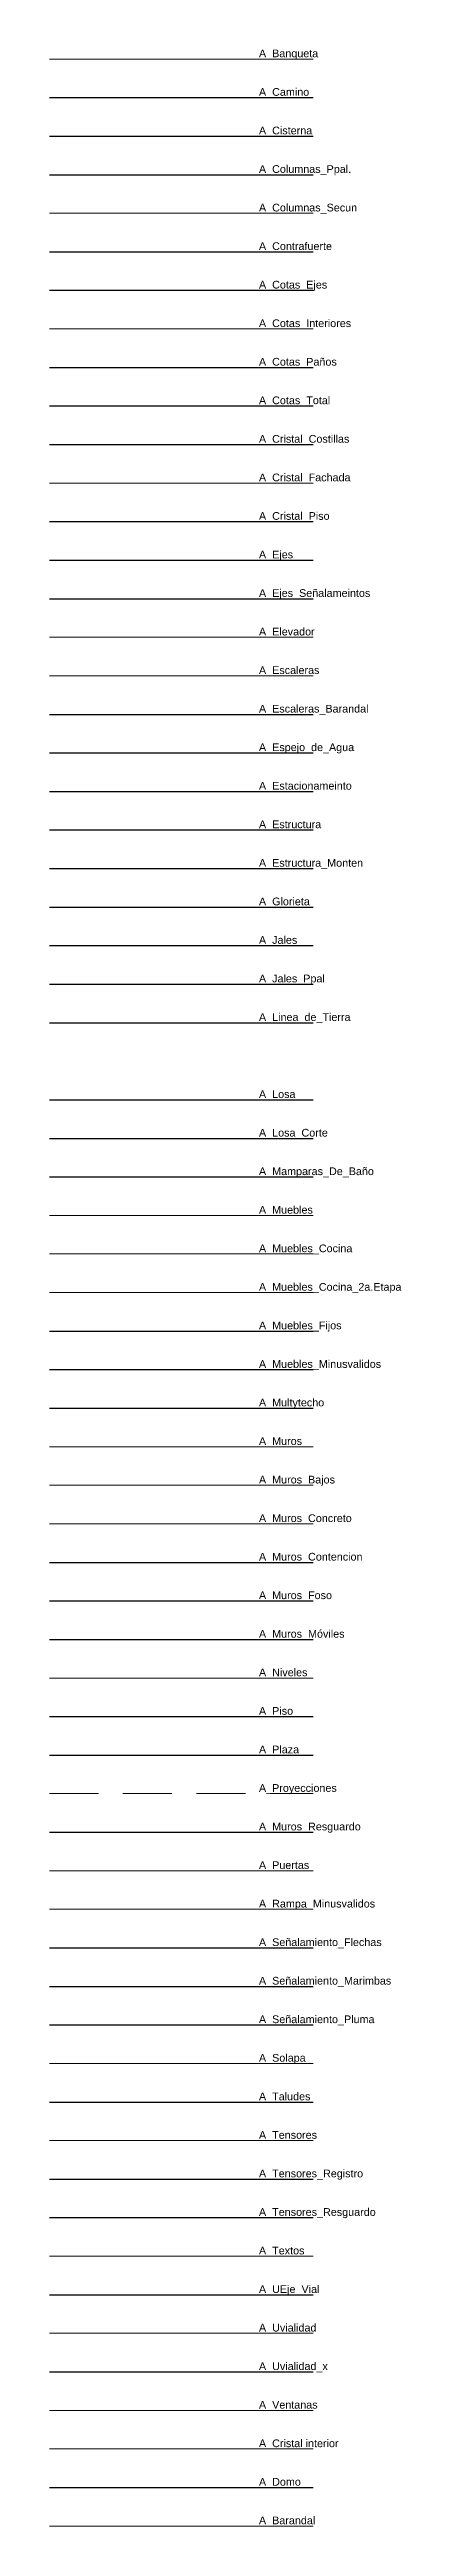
# Model space of a CAD drawing. Header units: millimetres. Extents: x 744843 to 745492, y 2520966 to 2521458.
# Drawn here: x 744843.1 to 744888.8, y 2520966 to 2521287.3 of the extents above; entities that cross this region are included whole.
import ezdxf

# ---------------------------------------------------------------- set-up
doc = ezdxf.new("R2010")
doc.units = ezdxf.units.MM
doc.linetypes.add('HIDDEN', pattern=[9.525, 6.35, -3.175])
for name, color, linetype in [('A-Columnas_Pppal', 3, 'Continuous'), ('A_Camino', 43, 'Continuous'), ('A_Cisterna', 173, 'Continuous'), ('A_Contrafuerte', 20, 'Continuous'), ('A_Cotas_Ejes', 8, 'Continuous'), ('A_Cotas_Paños', 8, 'Continuous'), ('A_Cotas_Total', 8, 'Continuous'), ('A_Cristal en  Piso', 171, 'Continuous'), ('A_Crsital_Costillas', 143, 'Continuous'), ('A_Domo', 121, 'Continuous'), ('A_Ejes', 8, 'Continuous'), ('A_Ejes_Señal', 8, 'Continuous'), ('A_Escalera_Barandal', 52, 'Continuous'), ('A_Espejo_Agua', 123, 'Continuous'), ('A_Estacionamiento', 230, 'Continuous'), ('A_Estructura', 160, 'Continuous'), ('A_Estructura_Monten', 52, 'Continuous'), ('A_Glorieta', 123, 'Continuous'), ('A_Jales', 10, 'Continuous'), ('A_Jales_Ppal', 10, 'Continuous'), ('A_Linea_de_Tierra', 200, 'Continuous'), ('A_Losa', 52, 'Continuous'), ('A_Losa_Corte', 54, 'Continuous'), ('A_Mamparas de Baño', 43, 'Continuous'), ('A_Muebles_fijos', 8, 'Continuous'), ('A_Muebles_Minusvalidos', 8, 'Continuous'), ('A_Multytecho', 193, 'Continuous'), ('A_Muros_Foso', 32, 'Continuous'), ('A_Muros_Mobiles', 16, 'Continuous'), ('A_Muros_Resguardo', 16, 'Continuous'), ('A_Piso', 161, 'Continuous'), ('A_Plaza', 10, 'Continuous'), ('A_Señalamiento_Flechas', 9, 'Continuous'), ('A_Señalamiento_Marimbas', 9, 'Continuous'), ('A_Señalamiento_Pluma', 191, 'Continuous'), ('A_Taludes', 52, 'Continuous'), ('A_Temsores_Resg', 191, 'Continuous'), ('A_Tensores_Registro', 23, 'Continuous'), ('A_UEje_Vial', 161, 'Continuous'), ('A_UVialidad_x', 161, 'Continuous')]:
    doc.layers.add(name, color=color, linetype=linetype)
for name, color, linetype, lineweight in [('A-Columnas_Secun', 74, 'Continuous', 20), ('A_Ambientacion_Arboles', 102, 'Continuous', 20), ('A_Banqueta', 175, 'Continuous', 20), ('A_Barandal', 160, 'Continuous', 18), ('A_Cotas_Interiores', 8, 'Continuous', 20), ('A_Cristal interior', 143, 'Continuous', 20), ('A_Cristal_Fachada', 151, 'Continuous', 20), ('A_Elevador', 6, 'Continuous', 0), ('A_Escaleras', 52, 'Continuous', 20), ('A_Muebles', 8, 'Continuous', 20), ('A_Muebles_Cocina', 55, 'Continuous', 20), ('A_Muebles_Cocina_2a.Etapa', 230, 'Continuous', 20), ('A_Muros', 30, 'Continuous', 20), ('A_Muros_Bajos', 31, 'Continuous', 20), ('A_Muros_Concreto', 3, 'Continuous', 0), ('A_Niveles', 1, 'Continuous', 20), ('A_Proyecciones', 192, 'HIDDEN', 20), ('A_Puertas', 8, 'Continuous', 0), ('A_Rampa_Minusvalidos', 6, 'Continuous', 20), ('A_Solapa', 161, 'Continuous', 20), ('A_Tensores', 191, 'Continuous', 20), ('A_Textos', 4, 'Continuous', 20), ('A_Ventanas', 4, 'Continuous', 20)]:
    doc.layers.add(name, color=color, linetype=linetype, lineweight=lineweight)
doc.styles.add('Arial', font='arial.ttf', dxfattribs={"height": 1})

msp = doc.modelspace()

# ---------------------------------------------------------------- texts
at = {"layer": 'A-Columnas_Pppal', "style": 'Arial'}
for s, p in [('A_Columnas_Ppal.', (744870.3, 2521271.321, 0.927)), ('A_Columnas_Ppal.', (744870.3, 2521271.321, 0.927)), ('A_Muros_Contencion', (744870.3, 2521091.321, 0.927)), ('A_Muros_Contencion', (744870.3, 2521091.321, 0.927))]:
    msp.add_text(s, height=1, dxfattribs=at).set_placement(p)
at = {"layer": 'A-Columnas_Secun', "style": 'Arial'}
msp.add_text('A_Columnas_Secun', height=1, dxfattribs=at).set_placement((744870.3, 2521266.321, 0.927))
msp.add_text('A_Columnas_Secun', height=1, dxfattribs=at).set_placement((744870.3, 2521266.321, 0.927))
at = {"layer": 'A_Ambientacion_Arboles', "style": 'Arial'}
msp.add_text('A_Uvialidad', height=1, dxfattribs=at).set_placement((744870.3, 2520991.321, 0.927))
msp.add_text('A_Uvialidad', height=1, dxfattribs=at).set_placement((744870.3, 2520991.321, 0.927))
at = {"layer": 'A_Banqueta', "style": 'Arial'}
msp.add_text('A_Banqueta', height=1, dxfattribs=at).set_placement((744870.3, 2521286.321, 0.927))
msp.add_text('A_Banqueta', height=1, dxfattribs=at).set_placement((744870.3, 2521286.321, 0.927))
at = {"layer": 'A_Barandal', "style": 'Arial'}
msp.add_text('A_Barandal', height=1, dxfattribs=at).set_placement((744870.3, 2520966.321, 0.927))
msp.add_text('A_Barandal', height=1, dxfattribs=at).set_placement((744870.3, 2520966.321, 0.927))
at = {"layer": 'A_Camino', "style": 'Arial'}
msp.add_text('A_Camino', height=1, dxfattribs=at).set_placement((744870.3, 2521281.321, 0.927))
msp.add_text('A_Camino', height=1, dxfattribs=at).set_placement((744870.3, 2521281.321, 0.927))
at = {"layer": 'A_Cisterna', "style": 'Arial'}
msp.add_text('A_Cisterna', height=1, dxfattribs=at).set_placement((744870.3, 2521276.321, 0.927))
msp.add_text('A_Cisterna', height=1, dxfattribs=at).set_placement((744870.3, 2521276.321, 0.927))
at = {"layer": 'A_Contrafuerte', "style": 'Arial'}
msp.add_text('A_Contrafuerte', height=1, dxfattribs=at).set_placement((744870.3, 2521261.321, 0.927))
msp.add_text('A_Contrafuerte', height=1, dxfattribs=at).set_placement((744870.3, 2521261.321, 0.927))
at = {"layer": 'A_Cotas_Ejes', "style": 'Arial'}
msp.add_text('A_Cotas_Ejes', height=1, dxfattribs=at).set_placement((744870.3, 2521256.321, 0.927))
msp.add_text('A_Cotas_Ejes', height=1, dxfattribs=at).set_placement((744870.3, 2521256.321, 0.927))
at = {"layer": 'A_Cotas_Interiores', "style": 'Arial'}
msp.add_text('A_Cotas_Interiores', height=1, dxfattribs=at).set_placement((744870.3, 2521251.321, 0.927))
msp.add_text('A_Cotas_Interiores', height=1, dxfattribs=at).set_placement((744870.3, 2521251.321, 0.927))
at = {"layer": 'A_Cotas_Paños', "style": 'Arial'}
msp.add_text('A_Cotas_Paños', height=1, dxfattribs=at).set_placement((744870.3, 2521246.321, 0.927))
msp.add_text('A_Cotas_Paños', height=1, dxfattribs=at).set_placement((744870.3, 2521246.321, 0.927))
at = {"layer": 'A_Cotas_Total', "style": 'Arial'}
msp.add_text('A_Cotas_Total', height=1, dxfattribs=at).set_placement((744870.3, 2521241.321, 0.927))
msp.add_text('A_Cotas_Total', height=1, dxfattribs=at).set_placement((744870.3, 2521241.321, 0.927))
at = {"layer": 'A_Cristal en  Piso', "style": 'Arial'}
msp.add_text('A_Cristal_Piso', height=1, dxfattribs=at).set_placement((744870.3, 2521226.321, 0.927))
msp.add_text('A_Cristal_Piso', height=1, dxfattribs=at).set_placement((744870.3, 2521226.321, 0.927))
at = {"layer": 'A_Cristal interior', "style": 'Arial'}
msp.add_text('A_Cristal interior', height=1, dxfattribs=at).set_placement((744870.3, 2520976.321, 0.927))
at = {"layer": 'A_Cristal_Fachada', "style": 'Arial'}
msp.add_text('A_Cristal_Fachada', height=1, dxfattribs=at).set_placement((744870.3, 2521231.321, 0.927))
msp.add_text('A_Cristal_Fachada', height=1, dxfattribs=at).set_placement((744870.3, 2521231.321, 0.927))
at = {"layer": 'A_Crsital_Costillas', "style": 'Arial'}
msp.add_text('A_Cristal_Costillas', height=1, dxfattribs=at).set_placement((744870.3, 2521236.321, 0.927))
msp.add_text('A_Cristal_Costillas', height=1, dxfattribs=at).set_placement((744870.3, 2521236.321, 0.927))
at = {"layer": 'A_Domo', "style": 'Arial'}
msp.add_text('A_Domo', height=1, dxfattribs=at).set_placement((744870.3, 2520971.321, 0.927))
msp.add_text('A_Domo', height=1, dxfattribs=at).set_placement((744870.3, 2520971.321, 0.927))
at = {"layer": 'A_Ejes', "style": 'Arial'}
msp.add_text('A_Ejes', height=1, dxfattribs=at).set_placement((744870.3, 2521221.321, 0.927))
msp.add_text('A_Ejes', height=1, dxfattribs=at).set_placement((744870.3, 2521221.321, 0.927))
at = {"layer": 'A_Ejes_Señal', "style": 'Arial'}
msp.add_text('A_Ejes_Señalameintos', height=1, dxfattribs=at).set_placement((744870.3, 2521216.321, 0.927))
msp.add_text('A_Ejes_Señalameintos', height=1, dxfattribs=at).set_placement((744870.3, 2521216.321, 0.927))
at = {"layer": 'A_Elevador', "style": 'Arial'}
msp.add_text('A_Elevador', height=1, dxfattribs=at).set_placement((744870.3, 2521211.321, 0.927))
msp.add_text('A_Elevador', height=1, dxfattribs=at).set_placement((744870.3, 2521211.321, 0.927))
at = {"layer": 'A_Escalera_Barandal', "style": 'Arial'}
msp.add_text('A_Escaleras_Barandal', height=1, dxfattribs=at).set_placement((744870.3, 2521201.321, 0.927))
msp.add_text('A_Escaleras_Barandal', height=1, dxfattribs=at).set_placement((744870.3, 2521201.321, 0.927))
at = {"layer": 'A_Escaleras', "style": 'Arial'}
msp.add_text('A_Escaleras', height=1, dxfattribs=at).set_placement((744870.3, 2521206.321, 0.927))
msp.add_text('A_Escaleras', height=1, dxfattribs=at).set_placement((744870.3, 2521206.321, 0.927))
at = {"layer": 'A_Espejo_Agua', "style": 'Arial'}
msp.add_text('A_Espejo_de_Agua', height=1, dxfattribs=at).set_placement((744870.3, 2521196.321, 0.927))
msp.add_text('A_Espejo_de_Agua', height=1, dxfattribs=at).set_placement((744870.3, 2521196.321, 0.927))
at = {"layer": 'A_Estacionamiento', "style": 'Arial'}
msp.add_text('A_Estacionameinto', height=1, dxfattribs=at).set_placement((744870.3, 2521191.321, 0.927))
msp.add_text('A_Estacionameinto', height=1, dxfattribs=at).set_placement((744870.3, 2521191.321, 0.927))
at = {"layer": 'A_Estructura', "style": 'Arial'}
msp.add_text('A_Estructura', height=1, dxfattribs=at).set_placement((744870.3, 2521186.321, 0.927))
msp.add_text('A_Estructura', height=1, dxfattribs=at).set_placement((744870.3, 2521186.321, 0.927))
at = {"layer": 'A_Estructura_Monten', "style": 'Arial'}
msp.add_text('A_Estructura_Monten', height=1, dxfattribs=at).set_placement((744870.3, 2521181.321, 0.927))
msp.add_text('A_Estructura_Monten', height=1, dxfattribs=at).set_placement((744870.3, 2521181.321, 0.927))
at = {"layer": 'A_Glorieta', "style": 'Arial'}
msp.add_text('A_Glorieta', height=1, dxfattribs=at).set_placement((744870.3, 2521176.321, 0.927))
msp.add_text('A_Glorieta', height=1, dxfattribs=at).set_placement((744870.3, 2521176.321, 0.927))
at = {"layer": 'A_Jales', "style": 'Arial'}
msp.add_text('A_Jales', height=1, dxfattribs=at).set_placement((744870.3, 2521171.321, 0.927))
msp.add_text('A_Jales', height=1, dxfattribs=at).set_placement((744870.3, 2521171.321, 0.927))
at = {"layer": 'A_Jales_Ppal', "style": 'Arial'}
msp.add_text('A_Jales_Ppal', height=1, dxfattribs=at).set_placement((744870.3, 2521166.321, 0.927))
msp.add_text('A_Jales_Ppal', height=1, dxfattribs=at).set_placement((744870.3, 2521166.321, 0.927))
at = {"layer": 'A_Linea_de_Tierra', "style": 'Arial'}
msp.add_text('A_Linea_de_Tierra', height=1, dxfattribs=at).set_placement((744870.3, 2521161.321, 0.927))
msp.add_text('A_Linea_de_Tierra', height=1, dxfattribs=at).set_placement((744870.3, 2521161.321, 0.927))
at = {"layer": 'A_Losa', "style": 'Arial'}
msp.add_text('A_Losa', height=1, dxfattribs=at).set_placement((744870.3, 2521151.321, 0.927))
msp.add_text('A_Losa', height=1, dxfattribs=at).set_placement((744870.3, 2521151.321, 0.927))
at = {"layer": 'A_Losa_Corte', "style": 'Arial'}
msp.add_text('A_Losa_Corte', height=1, dxfattribs=at).set_placement((744870.3, 2521146.321, 0.927))
msp.add_text('A_Losa_Corte', height=1, dxfattribs=at).set_placement((744870.3, 2521146.321, 0.927))
at = {"layer": 'A_Mamparas de Baño', "style": 'Arial'}
msp.add_text('A_Mamparas_De_Baño', height=1, dxfattribs=at).set_placement((744870.3, 2521141.321, 0.927))
msp.add_text('A_Mamparas_De_Baño', height=1, dxfattribs=at).set_placement((744870.3, 2521141.321, 0.927))
at = {"layer": 'A_Muebles', "style": 'Arial'}
msp.add_text('A_Muebles', height=1, dxfattribs=at).set_placement((744870.3, 2521136.321, 0.927))
msp.add_text('A_Muebles', height=1, dxfattribs=at).set_placement((744870.3, 2521136.321, 0.927))
at = {"layer": 'A_Muebles_Cocina', "style": 'Arial'}
msp.add_text('A_Muebles_Cocina', height=1, dxfattribs=at).set_placement((744870.3, 2521131.321, 0.927))
msp.add_text('A_Muebles_Cocina', height=1, dxfattribs=at).set_placement((744870.3, 2521131.321, 0.927))
at = {"layer": 'A_Muebles_Cocina_2a.Etapa', "style": 'Arial'}
msp.add_text('A_Muebles_Cocina_2a.Etapa', height=1, dxfattribs=at).set_placement((744870.3, 2521126.321, 0.927))
msp.add_text('A_Muebles_Cocina_2a.Etapa', height=1, dxfattribs=at).set_placement((744870.3, 2521126.321, 0.927))
at = {"layer": 'A_Muebles_fijos', "style": 'Arial'}
msp.add_text('A_Muebles_Fijos', height=1, dxfattribs=at).set_placement((744870.3, 2521121.321, 0.927))
msp.add_text('A_Muebles_Fijos', height=1, dxfattribs=at).set_placement((744870.3, 2521121.321, 0.927))
at = {"layer": 'A_Muebles_Minusvalidos', "style": 'Arial'}
msp.add_text('A_Muebles_Minusvalidos', height=1, dxfattribs=at).set_placement((744870.3, 2521116.321, 0.927))
msp.add_text('A_Muebles_Minusvalidos', height=1, dxfattribs=at).set_placement((744870.3, 2521116.321, 0.927))
at = {"layer": 'A_Multytecho', "style": 'Arial'}
msp.add_text('A_Multytecho', height=1, dxfattribs=at).set_placement((744870.3, 2521111.321, 0.927))
msp.add_text('A_Multytecho', height=1, dxfattribs=at).set_placement((744870.3, 2521111.321, 0.927))
at = {"layer": 'A_Muros', "style": 'Arial'}
msp.add_text('A_Muros', height=1, dxfattribs=at).set_placement((744870.3, 2521106.321, 0.927))
msp.add_text('A_Muros', height=1, dxfattribs=at).set_placement((744870.3, 2521106.321, 0.927))
at = {"layer": 'A_Muros_Bajos', "style": 'Arial'}
msp.add_text('A_Muros_Bajos', height=1, dxfattribs=at).set_placement((744870.3, 2521101.321, 0.927))
msp.add_text('A_Muros_Bajos', height=1, dxfattribs=at).set_placement((744870.3, 2521101.321, 0.927))
at = {"layer": 'A_Muros_Concreto', "style": 'Arial'}
msp.add_text('A_Muros_Concreto', height=1, dxfattribs=at).set_placement((744870.3, 2521096.321, 0.927))
msp.add_text('A_Muros_Concreto', height=1, dxfattribs=at).set_placement((744870.3, 2521096.321, 0.927))
at = {"layer": 'A_Muros_Foso', "style": 'Arial'}
msp.add_text('A_Muros_Foso', height=1, dxfattribs=at).set_placement((744870.3, 2521086.321, 0.927))
msp.add_text('A_Muros_Foso', height=1, dxfattribs=at).set_placement((744870.3, 2521086.321, 0.927))
at = {"layer": 'A_Muros_Mobiles', "style": 'Arial'}
msp.add_text('A_Muros_Móviles', height=1, dxfattribs=at).set_placement((744870.3, 2521081.321, 0.927))
msp.add_text('A_Muros_Móviles', height=1, dxfattribs=at).set_placement((744870.3, 2521081.321, 0.927))
at = {"layer": 'A_Muros_Resguardo', "style": 'Arial'}
msp.add_text('A_Muros_Resguardo', height=1, dxfattribs=at).set_placement((744870.3, 2521056.321, 0.927))
msp.add_text('A_Muros_Resguardo', height=1, dxfattribs=at).set_placement((744870.3, 2521056.321, 0.927))
at = {"layer": 'A_Niveles', "style": 'Arial'}
msp.add_text('A_Niveles', height=1, dxfattribs=at).set_placement((744870.3, 2521076.321, 0.927))
msp.add_text('A_Niveles', height=1, dxfattribs=at).set_placement((744870.3, 2521076.321, 0.927))
at = {"layer": 'A_Piso', "style": 'Arial'}
msp.add_text('A_Piso', height=1, dxfattribs=at).set_placement((744870.3, 2521071.321, 0.927))
msp.add_text('A_Piso', height=1, dxfattribs=at).set_placement((744870.3, 2521071.321, 0.927))
at = {"layer": 'A_Plaza', "style": 'Arial'}
msp.add_text('A_Plaza', height=1, dxfattribs=at).set_placement((744870.3, 2521066.321, 0.927))
msp.add_text('A_Plaza', height=1, dxfattribs=at).set_placement((744870.3, 2521066.321, 0.927))
at = {"layer": 'A_Proyecciones', "style": 'Arial'}
msp.add_text('A_Proyecciones', height=1, dxfattribs=at).set_placement((744870.3, 2521061.321, 0.927))
msp.add_text('A_Proyecciones', height=1, dxfattribs=at).set_placement((744870.3, 2521061.321, 0.927))
at = {"layer": 'A_Puertas', "style": 'Arial'}
msp.add_text('A_Puertas', height=1, dxfattribs=at).set_placement((744870.3, 2521051.321, 0.927))
msp.add_text('A_Puertas', height=1, dxfattribs=at).set_placement((744870.3, 2521051.321, 0.927))
at = {"layer": 'A_Rampa_Minusvalidos', "style": 'Arial'}
msp.add_text('A_Rampa_Minusvalidos', height=1, dxfattribs=at).set_placement((744870.3, 2521046.321, 0.927))
msp.add_text('A_Rampa_Minusvalidos', height=1, dxfattribs=at).set_placement((744870.3, 2521046.321, 0.927))
at = {"layer": 'A_Señalamiento_Flechas', "style": 'Arial'}
msp.add_text('A_Señalamiento_Flechas', height=1, dxfattribs=at).set_placement((744870.3, 2521041.321, 0.927))
msp.add_text('A_Señalamiento_Flechas', height=1, dxfattribs=at).set_placement((744870.3, 2521041.321, 0.927))
at = {"layer": 'A_Señalamiento_Marimbas', "style": 'Arial'}
msp.add_text('A_Señalamiento_Marimbas', height=1, dxfattribs=at).set_placement((744870.3, 2521036.321, 0.927))
msp.add_text('A_Señalamiento_Marimbas', height=1, dxfattribs=at).set_placement((744870.3, 2521036.321, 0.927))
at = {"layer": 'A_Señalamiento_Pluma', "style": 'Arial'}
msp.add_text('A_Señalamiento_Pluma', height=1, dxfattribs=at).set_placement((744870.3, 2521031.321, 0.927))
msp.add_text('A_Señalamiento_Pluma', height=1, dxfattribs=at).set_placement((744870.3, 2521031.321, 0.927))
at = {"layer": 'A_Solapa', "style": 'Arial'}
msp.add_text('A_Solapa', height=1, dxfattribs=at).set_placement((744870.3, 2521026.321, 0.927))
msp.add_text('A_Solapa', height=1, dxfattribs=at).set_placement((744870.3, 2521026.321, 0.927))
at = {"layer": 'A_Taludes', "style": 'Arial'}
msp.add_text('A_Taludes', height=1, dxfattribs=at).set_placement((744870.3, 2521021.321, 0.927))
msp.add_text('A_Taludes', height=1, dxfattribs=at).set_placement((744870.3, 2521021.321, 0.927))
at = {"layer": 'A_Temsores_Resg', "style": 'Arial'}
msp.add_text('A_Tensores_Resguardo', height=1, dxfattribs=at).set_placement((744870.3, 2521006.321, 0.927))
msp.add_text('A_Tensores_Resguardo', height=1, dxfattribs=at).set_placement((744870.3, 2521006.321, 0.927))
at = {"layer": 'A_Tensores', "style": 'Arial'}
msp.add_text('A_Tensores', height=1, dxfattribs=at).set_placement((744870.3, 2521016.321, 0.927))
msp.add_text('A_Tensores', height=1, dxfattribs=at).set_placement((744870.3, 2521016.321, 0.927))
at = {"layer": 'A_Tensores_Registro', "style": 'Arial'}
msp.add_text('A_Tensores_Registro', height=1, dxfattribs=at).set_placement((744870.3, 2521011.321, 0.927))
msp.add_text('A_Tensores_Registro', height=1, dxfattribs=at).set_placement((744870.3, 2521011.321, 0.927))
at = {"layer": 'A_Textos', "style": 'Arial'}
msp.add_text('A_Textos', height=1, dxfattribs=at).set_placement((744870.3, 2521001.321, 0.927))
msp.add_text('A_Textos', height=1, dxfattribs=at).set_placement((744870.3, 2521001.321, 0.927))
at = {"layer": 'A_UEje_Vial', "style": 'Arial'}
msp.add_text('A_UEje_Vial', height=1, dxfattribs=at).set_placement((744870.3, 2520996.321, 0.927))
msp.add_text('A_UEje_Vial', height=1, dxfattribs=at).set_placement((744870.3, 2520996.321, 0.927))
at = {"layer": 'A_UVialidad_x', "style": 'Arial'}
msp.add_text('A_Uvialidad_x', height=1, dxfattribs=at).set_placement((744870.3, 2520986.321, 0.927))
msp.add_text('A_Uvialidad_x', height=1, dxfattribs=at).set_placement((744870.3, 2520986.321, 0.927))
at = {"layer": 'A_Ventanas', "style": 'Arial'}
msp.add_text('A_Ventanas', height=1, dxfattribs=at).set_placement((744870.3, 2520981.321, 0.927))
msp.add_text('A_Ventanas', height=1, dxfattribs=at).set_placement((744870.3, 2520981.321, 0.927))

# ---------------------------------------------------------------- linework, layer by layer
at = {"layer": 'A-Columnas_Pppal'}
for p, q in [((744843.137, 2521271.088, 0.927), (744877.309, 2521271.088, 0.927)), ((744843.137, 2521271.088, 0.927), (744877.309, 2521271.088, 0.927)), ((744843.137, 2521091.088, 0.927), (744877.309, 2521091.088, 0.927)), ((744843.137, 2521091.088, 0.927), (744877.309, 2521091.088, 0.927))]:
    msp.add_line(p, q, dxfattribs=at)
at = {"layer": 'A-Columnas_Secun'}
msp.add_line((744843.137, 2521266.088, 0.927), (744877.309, 2521266.088, 0.927), dxfattribs=at)
msp.add_line((744843.137, 2521266.088, 0.927), (744877.309, 2521266.088, 0.927), dxfattribs=at)
at = {"layer": 'A_Ambientacion_Arboles'}
msp.add_line((744843.137, 2520991.088, 0.927), (744877.309, 2520991.088, 0.927), dxfattribs=at)
msp.add_line((744843.137, 2520991.088, 0.927), (744877.309, 2520991.088, 0.927), dxfattribs=at)
at = {"layer": 'A_Banqueta'}
msp.add_line((744843.137, 2521286.088, 0.927), (744877.309, 2521286.088, 0.927), dxfattribs=at)
msp.add_line((744843.137, 2521286.088, 0.927), (744877.309, 2521286.088, 0.927), dxfattribs=at)
at = {"layer": 'A_Barandal'}
msp.add_line((744843.137, 2520966.088, 0.927), (744877.309, 2520966.088, 0.927), dxfattribs=at)
msp.add_line((744843.137, 2520966.088, 0.927), (744877.309, 2520966.088, 0.927), dxfattribs=at)
at = {"layer": 'A_Camino'}
msp.add_line((744843.137, 2521281.088, 0.927), (744877.309, 2521281.088, 0.927), dxfattribs=at)
msp.add_line((744843.137, 2521281.088, 0.927), (744877.309, 2521281.088, 0.927), dxfattribs=at)
at = {"layer": 'A_Cisterna'}
msp.add_line((744843.137, 2521276.088, 0.927), (744877.309, 2521276.088, 0.927), dxfattribs=at)
msp.add_line((744843.137, 2521276.088, 0.927), (744877.309, 2521276.088, 0.927), dxfattribs=at)
at = {"layer": 'A_Contrafuerte'}
msp.add_line((744843.137, 2521261.088, 0.927), (744877.309, 2521261.088, 0.927), dxfattribs=at)
msp.add_line((744843.137, 2521261.088, 0.927), (744877.309, 2521261.088, 0.927), dxfattribs=at)
at = {"layer": 'A_Cotas_Ejes'}
msp.add_line((744843.137, 2521256.088, 0.927), (744877.309, 2521256.088, 0.927), dxfattribs=at)
msp.add_line((744843.137, 2521256.088, 0.927), (744877.309, 2521256.088, 0.927), dxfattribs=at)
at = {"layer": 'A_Cotas_Interiores'}
msp.add_line((744843.137, 2521251.088, 0.927), (744877.309, 2521251.088, 0.927), dxfattribs=at)
msp.add_line((744843.137, 2521251.088, 0.927), (744877.309, 2521251.088, 0.927), dxfattribs=at)
at = {"layer": 'A_Cotas_Paños'}
msp.add_line((744843.137, 2521246.088, 0.927), (744877.309, 2521246.088, 0.927), dxfattribs=at)
msp.add_line((744843.137, 2521246.088, 0.927), (744877.309, 2521246.088, 0.927), dxfattribs=at)
at = {"layer": 'A_Cotas_Total'}
msp.add_line((744843.137, 2521241.088, 0.927), (744877.309, 2521241.088, 0.927), dxfattribs=at)
msp.add_line((744843.137, 2521241.088, 0.927), (744877.309, 2521241.088, 0.927), dxfattribs=at)
at = {"layer": 'A_Cristal en  Piso'}
msp.add_line((744843.137, 2521226.088, 0.927), (744877.309, 2521226.088, 0.927), dxfattribs=at)
msp.add_line((744843.137, 2521226.088, 0.927), (744877.309, 2521226.088, 0.927), dxfattribs=at)
at = {"layer": 'A_Cristal interior'}
msp.add_line((744843.137, 2520976.088, 0.927), (744877.309, 2520976.088, 0.927), dxfattribs=at)
at = {"layer": 'A_Cristal_Fachada'}
msp.add_line((744843.137, 2521231.088, 0.927), (744877.309, 2521231.088, 0.927), dxfattribs=at)
msp.add_line((744843.137, 2521231.088, 0.927), (744877.309, 2521231.088, 0.927), dxfattribs=at)
at = {"layer": 'A_Crsital_Costillas'}
msp.add_line((744843.137, 2521236.088, 0.927), (744877.309, 2521236.088, 0.927), dxfattribs=at)
msp.add_line((744843.137, 2521236.088, 0.927), (744877.309, 2521236.088, 0.927), dxfattribs=at)
at = {"layer": 'A_Domo'}
msp.add_line((744843.137, 2520971.088, 0.927), (744877.309, 2520971.088, 0.927), dxfattribs=at)
msp.add_line((744843.137, 2520971.088, 0.927), (744877.309, 2520971.088, 0.927), dxfattribs=at)
at = {"layer": 'A_Ejes'}
msp.add_line((744843.137, 2521221.088, 0.927), (744877.309, 2521221.088, 0.927), dxfattribs=at)
msp.add_line((744843.137, 2521221.088, 0.927), (744877.309, 2521221.088, 0.927), dxfattribs=at)
at = {"layer": 'A_Ejes_Señal'}
msp.add_line((744843.137, 2521216.088, 0.927), (744877.309, 2521216.088, 0.927), dxfattribs=at)
msp.add_line((744843.137, 2521216.088, 0.927), (744877.309, 2521216.088, 0.927), dxfattribs=at)
at = {"layer": 'A_Elevador'}
msp.add_line((744843.137, 2521211.088, 0.927), (744877.309, 2521211.088, 0.927), dxfattribs=at)
msp.add_line((744843.137, 2521211.088, 0.927), (744877.309, 2521211.088, 0.927), dxfattribs=at)
at = {"layer": 'A_Escalera_Barandal'}
msp.add_line((744843.137, 2521201.088, 0.927), (744877.309, 2521201.088, 0.927), dxfattribs=at)
msp.add_line((744843.137, 2521201.088, 0.927), (744877.309, 2521201.088, 0.927), dxfattribs=at)
at = {"layer": 'A_Escaleras'}
msp.add_line((744843.137, 2521206.088, 0.927), (744877.309, 2521206.088, 0.927), dxfattribs=at)
msp.add_line((744843.137, 2521206.088, 0.927), (744877.309, 2521206.088, 0.927), dxfattribs=at)
at = {"layer": 'A_Espejo_Agua'}
msp.add_line((744843.137, 2521196.088, 0.927), (744877.309, 2521196.088, 0.927), dxfattribs=at)
msp.add_line((744843.137, 2521196.088, 0.927), (744877.309, 2521196.088, 0.927), dxfattribs=at)
at = {"layer": 'A_Estacionamiento'}
msp.add_line((744843.137, 2521191.088, 0.927), (744877.309, 2521191.088, 0.927), dxfattribs=at)
msp.add_line((744843.137, 2521191.088, 0.927), (744877.309, 2521191.088, 0.927), dxfattribs=at)
at = {"layer": 'A_Estructura'}
msp.add_line((744843.137, 2521186.088, 0.927), (744877.309, 2521186.088, 0.927), dxfattribs=at)
msp.add_line((744843.137, 2521186.088, 0.927), (744877.309, 2521186.088, 0.927), dxfattribs=at)
at = {"layer": 'A_Estructura_Monten'}
msp.add_line((744843.137, 2521181.088, 0.927), (744877.309, 2521181.088, 0.927), dxfattribs=at)
msp.add_line((744843.137, 2521181.088, 0.927), (744877.309, 2521181.088, 0.927), dxfattribs=at)
at = {"layer": 'A_Glorieta'}
msp.add_line((744843.137, 2521176.088, 0.927), (744877.309, 2521176.088, 0.927), dxfattribs=at)
msp.add_line((744843.137, 2521176.088, 0.927), (744877.309, 2521176.088, 0.927), dxfattribs=at)
at = {"layer": 'A_Jales'}
msp.add_line((744843.137, 2521171.088, 0.927), (744877.309, 2521171.088, 0.927), dxfattribs=at)
msp.add_line((744843.137, 2521171.088, 0.927), (744877.309, 2521171.088, 0.927), dxfattribs=at)
at = {"layer": 'A_Jales_Ppal'}
msp.add_line((744843.137, 2521166.088, 0.927), (744877.309, 2521166.088, 0.927), dxfattribs=at)
msp.add_line((744843.137, 2521166.088, 0.927), (744877.309, 2521166.088, 0.927), dxfattribs=at)
at = {"layer": 'A_Linea_de_Tierra'}
msp.add_line((744843.137, 2521161.088, 0.927), (744877.309, 2521161.088, 0.927), dxfattribs=at)
msp.add_line((744843.137, 2521161.088, 0.927), (744877.309, 2521161.088, 0.927), dxfattribs=at)
at = {"layer": 'A_Losa'}
msp.add_line((744843.137, 2521151.088, 0.927), (744877.309, 2521151.088, 0.927), dxfattribs=at)
msp.add_line((744843.137, 2521151.088, 0.927), (744877.309, 2521151.088, 0.927), dxfattribs=at)
at = {"layer": 'A_Losa_Corte'}
msp.add_line((744843.137, 2521146.088, 0.927), (744877.309, 2521146.088, 0.927), dxfattribs=at)
msp.add_line((744843.137, 2521146.088, 0.927), (744877.309, 2521146.088, 0.927), dxfattribs=at)
at = {"layer": 'A_Mamparas de Baño'}
msp.add_line((744843.137, 2521141.088, 0.927), (744877.309, 2521141.088, 0.927), dxfattribs=at)
msp.add_line((744843.137, 2521141.088, 0.927), (744877.309, 2521141.088, 0.927), dxfattribs=at)
at = {"layer": 'A_Muebles'}
msp.add_line((744843.137, 2521136.088, 0.927), (744877.309, 2521136.088, 0.927), dxfattribs=at)
msp.add_line((744843.137, 2521136.088, 0.927), (744877.309, 2521136.088, 0.927), dxfattribs=at)
at = {"layer": 'A_Muebles_Cocina'}
msp.add_line((744843.137, 2521131.088, 0.927), (744877.309, 2521131.088, 0.927), dxfattribs=at)
msp.add_line((744843.137, 2521131.088, 0.927), (744877.309, 2521131.088, 0.927), dxfattribs=at)
at = {"layer": 'A_Muebles_Cocina_2a.Etapa'}
msp.add_line((744843.137, 2521126.088, 0.927), (744877.309, 2521126.088, 0.927), dxfattribs=at)
msp.add_line((744843.137, 2521126.088, 0.927), (744877.309, 2521126.088, 0.927), dxfattribs=at)
at = {"layer": 'A_Muebles_fijos'}
msp.add_line((744843.137, 2521121.088, 0.927), (744877.309, 2521121.088, 0.927), dxfattribs=at)
msp.add_line((744843.137, 2521121.088, 0.927), (744877.309, 2521121.088, 0.927), dxfattribs=at)
at = {"layer": 'A_Muebles_Minusvalidos'}
msp.add_line((744843.137, 2521116.088, 0.927), (744877.309, 2521116.088, 0.927), dxfattribs=at)
msp.add_line((744843.137, 2521116.088, 0.927), (744877.309, 2521116.088, 0.927), dxfattribs=at)
at = {"layer": 'A_Multytecho'}
msp.add_line((744843.137, 2521111.088, 0.927), (744877.309, 2521111.088, 0.927), dxfattribs=at)
msp.add_line((744843.137, 2521111.088, 0.927), (744877.309, 2521111.088, 0.927), dxfattribs=at)
at = {"layer": 'A_Muros'}
msp.add_line((744843.137, 2521106.088, 0.927), (744877.309, 2521106.088, 0.927), dxfattribs=at)
msp.add_line((744843.137, 2521106.088, 0.927), (744877.309, 2521106.088, 0.927), dxfattribs=at)
at = {"layer": 'A_Muros_Bajos'}
msp.add_line((744843.137, 2521101.088, 0.927), (744877.309, 2521101.088, 0.927), dxfattribs=at)
msp.add_line((744843.137, 2521101.088, 0.927), (744877.309, 2521101.088, 0.927), dxfattribs=at)
at = {"layer": 'A_Muros_Concreto'}
msp.add_line((744843.137, 2521096.088, 0.927), (744877.309, 2521096.088, 0.927), dxfattribs=at)
msp.add_line((744843.137, 2521096.088, 0.927), (744877.309, 2521096.088, 0.927), dxfattribs=at)
at = {"layer": 'A_Muros_Foso'}
msp.add_line((744843.137, 2521086.088, 0.927), (744877.309, 2521086.088, 0.927), dxfattribs=at)
msp.add_line((744843.137, 2521086.088, 0.927), (744877.309, 2521086.088, 0.927), dxfattribs=at)
at = {"layer": 'A_Muros_Mobiles'}
msp.add_line((744843.137, 2521081.088, 0.927), (744877.309, 2521081.088, 0.927), dxfattribs=at)
msp.add_line((744843.137, 2521081.088, 0.927), (744877.309, 2521081.088, 0.927), dxfattribs=at)
at = {"layer": 'A_Muros_Resguardo'}
msp.add_line((744843.137, 2521056.088, 0.927), (744877.309, 2521056.088, 0.927), dxfattribs=at)
msp.add_line((744843.137, 2521056.088, 0.927), (744877.309, 2521056.088, 0.927), dxfattribs=at)
at = {"layer": 'A_Niveles'}
msp.add_line((744843.137, 2521076.088, 0.927), (744877.309, 2521076.088, 0.927), dxfattribs=at)
msp.add_line((744843.137, 2521076.088, 0.927), (744877.309, 2521076.088, 0.927), dxfattribs=at)
at = {"layer": 'A_Piso'}
msp.add_line((744843.137, 2521071.088, 0.927), (744877.309, 2521071.088, 0.927), dxfattribs=at)
msp.add_line((744843.137, 2521071.088, 0.927), (744877.309, 2521071.088, 0.927), dxfattribs=at)
at = {"layer": 'A_Plaza'}
msp.add_line((744843.137, 2521066.088, 0.927), (744877.309, 2521066.088, 0.927), dxfattribs=at)
msp.add_line((744843.137, 2521066.088, 0.927), (744877.309, 2521066.088, 0.927), dxfattribs=at)
at = {"layer": 'A_Proyecciones'}
msp.add_line((744843.137, 2521061.088, 0.927), (744877.309, 2521061.088, 0.927), dxfattribs=at)
msp.add_line((744843.137, 2521061.088, 0.927), (744877.309, 2521061.088, 0.927), dxfattribs=at)
at = {"layer": 'A_Puertas'}
msp.add_line((744843.137, 2521051.088, 0.927), (744877.309, 2521051.088, 0.927), dxfattribs=at)
msp.add_line((744843.137, 2521051.088, 0.927), (744877.309, 2521051.088, 0.927), dxfattribs=at)
at = {"layer": 'A_Rampa_Minusvalidos'}
msp.add_line((744843.137, 2521046.088, 0.927), (744877.309, 2521046.088, 0.927), dxfattribs=at)
msp.add_line((744843.137, 2521046.088, 0.927), (744877.309, 2521046.088, 0.927), dxfattribs=at)
at = {"layer": 'A_Señalamiento_Flechas'}
msp.add_line((744843.137, 2521041.088, 0.927), (744877.309, 2521041.088, 0.927), dxfattribs=at)
msp.add_line((744843.137, 2521041.088, 0.927), (744877.309, 2521041.088, 0.927), dxfattribs=at)
at = {"layer": 'A_Señalamiento_Marimbas'}
msp.add_line((744843.137, 2521036.088, 0.927), (744877.309, 2521036.088, 0.927), dxfattribs=at)
msp.add_line((744843.137, 2521036.088, 0.927), (744877.309, 2521036.088, 0.927), dxfattribs=at)
at = {"layer": 'A_Señalamiento_Pluma'}
msp.add_line((744843.137, 2521031.088, 0.927), (744877.309, 2521031.088, 0.927), dxfattribs=at)
msp.add_line((744843.137, 2521031.088, 0.927), (744877.309, 2521031.088, 0.927), dxfattribs=at)
at = {"layer": 'A_Solapa'}
msp.add_line((744843.137, 2521026.088, 0.927), (744877.309, 2521026.088, 0.927), dxfattribs=at)
msp.add_line((744843.137, 2521026.088, 0.927), (744877.309, 2521026.088, 0.927), dxfattribs=at)
at = {"layer": 'A_Taludes'}
msp.add_line((744843.137, 2521021.088, 0.927), (744877.309, 2521021.088, 0.927), dxfattribs=at)
msp.add_line((744843.137, 2521021.088, 0.927), (744877.309, 2521021.088, 0.927), dxfattribs=at)
at = {"layer": 'A_Temsores_Resg'}
msp.add_line((744843.137, 2521006.088, 0.927), (744877.309, 2521006.088, 0.927), dxfattribs=at)
msp.add_line((744843.137, 2521006.088, 0.927), (744877.309, 2521006.088, 0.927), dxfattribs=at)
at = {"layer": 'A_Tensores'}
msp.add_line((744843.137, 2521016.088, 0.927), (744877.309, 2521016.088, 0.927), dxfattribs=at)
msp.add_line((744843.137, 2521016.088, 0.927), (744877.309, 2521016.088, 0.927), dxfattribs=at)
at = {"layer": 'A_Tensores_Registro'}
msp.add_line((744843.137, 2521011.088, 0.927), (744877.309, 2521011.088, 0.927), dxfattribs=at)
msp.add_line((744843.137, 2521011.088, 0.927), (744877.309, 2521011.088, 0.927), dxfattribs=at)
at = {"layer": 'A_Textos'}
msp.add_line((744843.137, 2521001.088, 0.927), (744877.309, 2521001.088, 0.927), dxfattribs=at)
msp.add_line((744843.137, 2521001.088, 0.927), (744877.309, 2521001.088, 0.927), dxfattribs=at)
at = {"layer": 'A_UEje_Vial'}
msp.add_line((744843.137, 2520996.088, 0.927), (744877.309, 2520996.088, 0.927), dxfattribs=at)
msp.add_line((744843.137, 2520996.088, 0.927), (744877.309, 2520996.088, 0.927), dxfattribs=at)
at = {"layer": 'A_UVialidad_x'}
msp.add_line((744843.137, 2520986.088, 0.927), (744877.309, 2520986.088, 0.927), dxfattribs=at)
msp.add_line((744843.137, 2520986.088, 0.927), (744877.309, 2520986.088, 0.927), dxfattribs=at)
at = {"layer": 'A_Ventanas'}
msp.add_line((744843.137, 2520981.088, 0.927), (744877.309, 2520981.088, 0.927), dxfattribs=at)
msp.add_line((744843.137, 2520981.088, 0.927), (744877.309, 2520981.088, 0.927), dxfattribs=at)

msp.set_redraw_order([(e.dxf.handle, doc.entitydb.next_handle()) for e in msp.query("TEXT MTEXT ATTDEF DIMENSION ARC_DIMENSION")])  # texts and dimensions are drawn at this point

doc.saveas('drawing.dxf')
